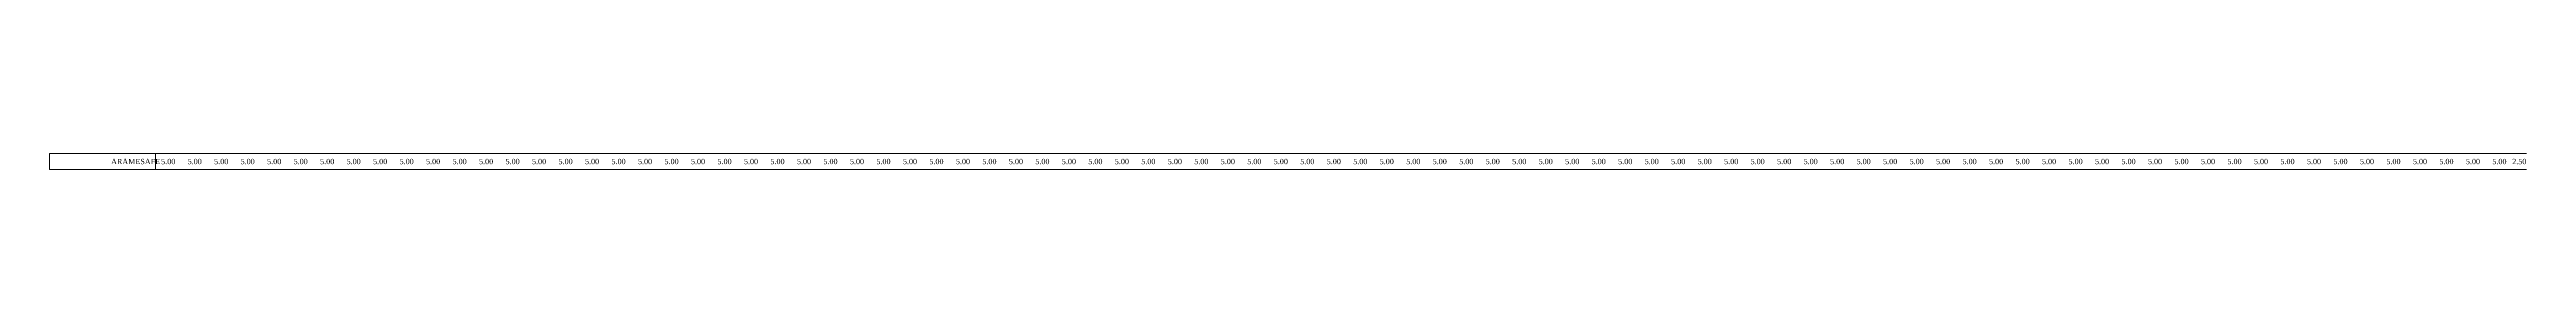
# Model space of a CAD drawing. Header units: metres. Extents: x 478603 to 489313, y 4282657 to 4289463.
# Drawn here: x 484070.1 to 484537.6, y 4283565.1 to 4283568.1 of the extents above; entities that cross this region are included whole.
import ezdxf

# ---------------------------------------------------------------- set-up
doc = ezdxf.new("R2010")
doc.units = ezdxf.units.M
doc.layers.add('PR_ENK_ARAMESAFE', color=5, linetype='Continuous', lineweight=0)
doc.layers.add('PR_PROFIL', color=153, linetype='Continuous', lineweight=0)
doc.styles.get("Standard").update_dxf_attribs({"font": 'times.ttf'})

msp = doc.modelspace()

# ---------------------------------------------------------------- linework, layer by layer
at = {"layer": 'PR_PROFIL'}
for p, q in [((484070.1, 4283568.05), (484537.6, 4283568.05)), ((484070.1, 4283565.05), (484070.1, 4283568.05)), ((484090.1, 4283565.05), (484090.1, 4283568.05)), ((484070.1, 4283565.05), (484537.6, 4283565.05))]:
    msp.add_line(p, q, dxfattribs=at)

# ---------------------------------------------------------------- texts
at = {"layer": 'PR_ENK_ARAMESAFE'}
for s, p in [('ARAMESAFE', (484081.72, 4283566.05)), ('5.00', (484091.16, 4283566.05)), ('5.00', (484096.16, 4283566.05)), ('5.00', (484101.16, 4283566.05)), ('5.00', (484106.16, 4283566.05)), ('5.00', (484111.16, 4283566.05)), ('5.00', (484116.16, 4283566.05)), ('5.00', (484121.16, 4283566.05)), ('5.00', (484126.16, 4283566.05)), ('5.00', (484131.16, 4283566.05)), ('5.00', (484136.16, 4283566.05)), ('5.00', (484141.16, 4283566.05)), ('5.00', (484146.16, 4283566.05)), ('5.00', (484151.16, 4283566.05)), ('5.00', (484156.16, 4283566.05)), ('5.00', (484161.16, 4283566.05)), ('5.00', (484166.16, 4283566.05)), ('5.00', (484171.16, 4283566.05)), ('5.00', (484176.16, 4283566.05)), ('5.00', (484181.16, 4283566.05)), ('5.00', (484186.16, 4283566.05)), ('5.00', (484191.16, 4283566.05)), ('5.00', (484196.16, 4283566.05)), ('5.00', (484201.16, 4283566.05)), ('5.00', (484206.16, 4283566.05)), ('5.00', (484211.16, 4283566.05)), ('5.00', (484216.16, 4283566.05)), ('5.00', (484221.16, 4283566.05)), ('5.00', (484226.16, 4283566.05)), ('5.00', (484231.16, 4283566.05)), ('5.00', (484236.16, 4283566.05)), ('5.00', (484241.16, 4283566.05)), ('5.00', (484246.16, 4283566.05)), ('5.00', (484251.16, 4283566.05)), ('5.00', (484256.16, 4283566.05)), ('5.00', (484261.16, 4283566.05)), ('5.00', (484266.16, 4283566.05)), ('5.00', (484271.16, 4283566.05)), ('5.00', (484276.16, 4283566.05)), ('5.00', (484281.16, 4283566.05)), ('5.00', (484286.16, 4283566.05)), ('5.00', (484291.16, 4283566.05)), ('5.00', (484296.16, 4283566.05)), ('5.00', (484301.16, 4283566.05)), ('5.00', (484306.16, 4283566.05)), ('5.00', (484311.16, 4283566.05)), ('5.00', (484316.16, 4283566.05)), ('5.00', (484321.16, 4283566.05)), ('5.00', (484326.16, 4283566.05)), ('5.00', (484331.16, 4283566.05)), ('5.00', (484336.16, 4283566.05)), ('5.00', (484341.16, 4283566.05)), ('5.00', (484346.16, 4283566.05)), ('5.00', (484351.16, 4283566.05)), ('5.00', (484356.16, 4283566.05)), ('5.00', (484361.16, 4283566.05)), ('5.00', (484366.16, 4283566.05)), ('5.00', (484371.16, 4283566.05)), ('5.00', (484376.16, 4283566.05)), ('5.00', (484381.16, 4283566.05)), ('5.00', (484386.16, 4283566.05)), ('5.00', (484391.16, 4283566.05)), ('5.00', (484396.16, 4283566.05)), ('5.00', (484401.16, 4283566.05)), ('5.00', (484406.16, 4283566.05)), ('5.00', (484411.16, 4283566.05)), ('5.00', (484416.16, 4283566.05)), ('5.00', (484421.16, 4283566.05)), ('5.00', (484426.16, 4283566.05)), ('5.00', (484431.16, 4283566.05)), ('5.00', (484436.16, 4283566.05)), ('5.00', (484441.16, 4283566.05)), ('5.00', (484446.16, 4283566.05)), ('5.00', (484451.16, 4283566.05)), ('5.00', (484456.16, 4283566.05)), ('5.00', (484461.16, 4283566.05)), ('5.00', (484466.16, 4283566.05)), ('5.00', (484471.16, 4283566.05)), ('5.00', (484476.16, 4283566.05)), ('5.00', (484481.16, 4283566.05)), ('5.00', (484486.16, 4283566.05)), ('5.00', (484491.16, 4283566.05)), ('5.00', (484496.16, 4283566.05)), ('5.00', (484501.16, 4283566.05)), ('5.00', (484506.16, 4283566.05)), ('5.00', (484511.16, 4283566.05)), ('5.00', (484516.16, 4283566.05)), ('5.00', (484521.16, 4283566.05)), ('5.00', (484526.16, 4283566.05)), ('5.00', (484531.16, 4283566.05)), ('2.50', (484534.91, 4283566.05))]:
    msp.add_text(s, height=1, dxfattribs=at).set_placement(p)

doc.saveas('drawing.dxf')
